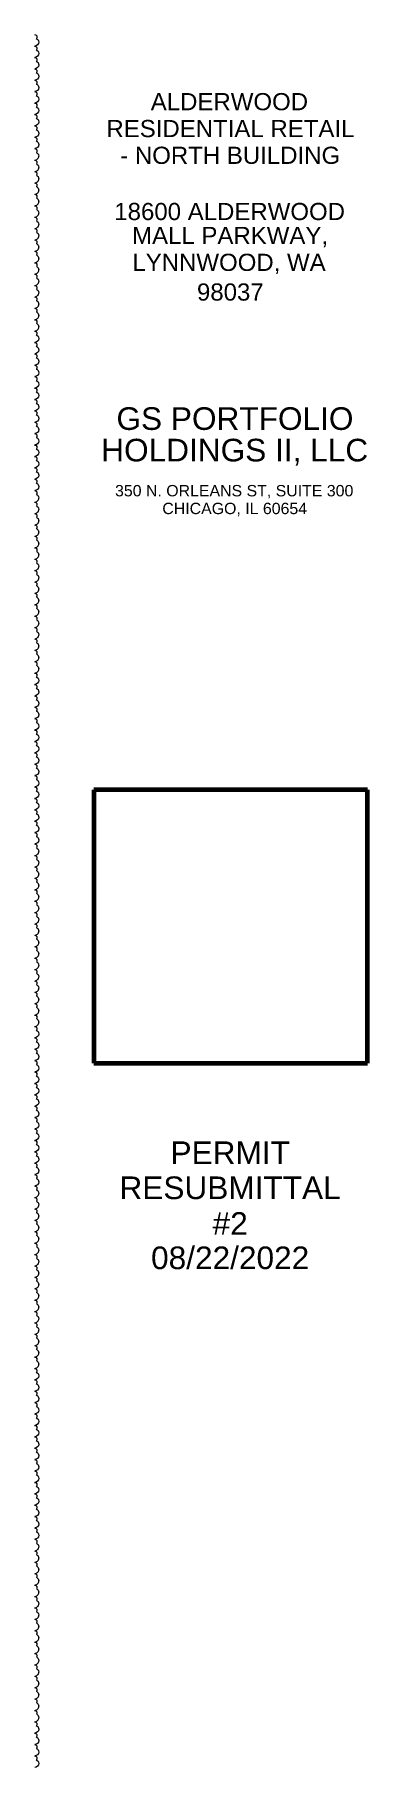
# Model space of a CAD drawing. Header units: inches. Extents: x -293 to 39679, y -468 to 488.
# Drawn here: x 664.4 to 694.3, y 331.9 to 487.5 of the extents above; entities that cross this region are included whole.
import ezdxf

# ---------------------------------------------------------------- set-up
doc = ezdxf.new("R2010")
doc.units = ezdxf.units.IN
doc.header["$MEASUREMENT"] = 0
for name, color, linetype in [('PDF_Geometry', 7, 'Continuous'), ('PDF_Images', 7, 'Continuous'), ('PDF_Text', 7, 'Continuous')]:
    doc.layers.add(name, color=color, linetype=linetype)
doc.styles.add('PDF Arial', font='arial.ttf')
picture_1 = doc.add_image_def('image2.png', size_in_pixel=(899, 899))

msp = doc.modelspace()

# ---------------------------------------------------------------- texts
at = {"layer": 'PDF_Text', "attachment_point": 7, "style": 'PDF Arial'}
for s, insert, char_height in [('ALDERWOOD', (674.82585, 480.65675), 1.541992), ('RESIDENTIAL RETAIL', (670.84351, 478.24211), 1.5419917), ('- NORTH BUILDING', (672.08493, 475.8411), 1.5419917), ('18600 ALDERWOOD', (671.55289, 470.79333), 1.5419917), ('MALL PARKWAY,', (673.14901, 468.37869), 1.5419917), ('LYNNWOOD, WA', (673.1763, 465.96404), 1.5419917), ('98037', (678.97417, 463.56304), 1.541992), ('GS PORTFOLIO', (671.74388, 451.9467), 2.0307919), ('HOLDINGS II, LLC', (670.37968, 448.7681), 2.0307919), ('350 N. ORLEANS ST, SUITE 300', (671.6211, 445.81793), 1.0204291), ('CHICAGO, IL 60654', (675.86378, 444.22181), 1.0204291), ('PERMIT', (676.60045, 386.05559), 2.030792), ('RESUBMITTAL', (672.01672, 382.87699), 2.0307919), ('#2', (680.3793, 379.69839), 2.030792), ('08/22/2022', (674.85427, 376.58805), 2.030792)]:
    msp.add_mtext(s, dxfattribs=dict(at, insert=insert, char_height=char_height))

# ---------------------------------------------------------------- linework, layer by layer
at = {"layer": 'PDF_Geometry', "lineweight": 18}
msp.add_lwpolyline([(664.40463, 487.46645), (664.40463, 487.46645)], dxfattribs=at)
for centre, radius, start, end in [((664.4063, 476.56561), 0.36745, 269.881956, 0.118044), ((664.4063, 475.54257), 0.36745, 269.881956, 0.118044), ((664.4063, 474.51953), 0.36745, 269.881956, 0.118044), ((664.4063, 473.49649), 0.36745, 269.881956, 0.118044), ((664.4077, 472.47205), 0.36606, 269.6628594, 0.3371406), ((664.4077, 471.44901), 0.36606, 269.6628594, 0.3371406), ((664.4077, 470.42597), 0.36606, 269.6628594, 0.3371406), ((664.4077, 469.40293), 0.36606, 269.6628594, 0.3371406), ((664.4077, 468.37989), 0.36606, 269.6628594, 0.3371406), ((664.4077, 467.35685), 0.36606, 269.6628594, 0.3371406), ((664.4077, 466.3338), 0.36606, 269.6628594, 0.3371406), ((664.4077, 465.31076), 0.36606, 269.6628594, 0.3371406), ((664.4077, 464.28772), 0.36606, 269.6628594, 0.3371406), ((664.4077, 463.26468), 0.36606, 269.6628594, 0.3371406), ((664.4077, 462.24164), 0.36606, 269.6628594, 0.3371406), ((664.4077, 461.2186), 0.36606, 269.6628594, 0.3371406), ((664.4077, 445.85755), 0.36606, 269.6628594, 0.3371406), ((664.4077, 444.83451), 0.36606, 269.6628594, 0.3371406), ((664.4077, 443.81146), 0.36606, 269.6628594, 0.3371406), ((664.40583, 442.7881), 0.36793, 269.9559013, 0.386162), ((664.4063, 441.76457), 0.36745, 269.881956, 0.118044), ((664.4063, 440.74153), 0.36745, 269.881956, 0.118044), ((664.4063, 439.71849), 0.36745, 269.881956, 0.118044), ((664.4063, 438.69545), 0.36745, 269.881956, 0.118044), ((664.4077, 437.67101), 0.36606, 269.6628594, 0.3371406), ((664.4077, 436.64797), 0.36606, 269.6628594, 0.3371406), ((664.4077, 435.62493), 0.36606, 269.6628594, 0.3371406), ((664.4077, 434.60189), 0.36606, 269.6628594, 0.3371406), ((664.4077, 433.57885), 0.36606, 269.6628594, 0.3371406), ((664.4077, 432.55581), 0.36606, 269.6628594, 0.3371406), ((664.4077, 431.53277), 0.36606, 269.6628594, 0.3371406), ((664.4077, 430.50972), 0.36606, 269.6628594, 0.3371406), ((664.40724, 414.12566), 0.36652, 269.7360107, 0.2982879), ((664.40742, 413.10243), 0.36634, 269.7066787, 0.2933213), ((664.40724, 412.07935), 0.36652, 269.7360107, 0.2982879), ((664.40742, 411.05613), 0.36634, 269.7066787, 0.2933213), ((664.40724, 410.03305), 0.36652, 269.7360107, 0.2982879), ((664.40742, 409.00982), 0.36634, 269.7066787, 0.2933213), ((664.40724, 407.98675), 0.36652, 269.7360107, 0.2982879), ((664.40742, 406.96352), 0.36634, 269.7066787, 0.2933213), ((664.40724, 405.94045), 0.36652, 269.7360107, 0.2982879), ((664.40742, 404.91722), 0.36634, 269.7066787, 0.2933213), ((664.40724, 403.89414), 0.36652, 269.7360107, 0.2982879), ((664.40742, 402.87091), 0.36634, 269.7066787, 0.2933213), ((664.40724, 401.84784), 0.36652, 269.7360107, 0.2982879), ((664.40724, 400.82458), 0.36652, 269.7360107, 0.2982879), ((664.40738, 399.8014), 0.36638, 269.7141103, 0.3201883), ((664.40724, 398.77828), 0.36652, 269.7360107, 0.2982879), ((664.40742, 383.41726), 0.36634, 269.7066787, 0.2933213), ((664.40724, 382.39418), 0.36652, 269.7360107, 0.2982879), ((664.40742, 381.37095), 0.36634, 269.7066787, 0.2933213), ((664.40724, 380.34788), 0.36652, 269.7360107, 0.2982879), ((664.40742, 379.32465), 0.36634, 269.7066787, 0.2933213), ((664.40724, 378.30158), 0.36652, 269.7360107, 0.2982879), ((664.40742, 377.27835), 0.36634, 269.7066787, 0.2933213), ((664.40738, 376.25514), 0.36638, 269.7141103, 0.3201883), ((664.40724, 375.23201), 0.36652, 269.7360107, 0.2982879), ((664.40738, 374.20883), 0.36638, 269.7141103, 0.3201883), ((664.40724, 373.18571), 0.36652, 269.7360107, 0.2982879), ((664.40742, 372.16248), 0.36634, 269.7066787, 0.2933213), ((664.40724, 371.13941), 0.36652, 269.7360107, 0.2982879), ((664.40742, 370.11618), 0.36634, 269.7066787, 0.2933213), ((664.40724, 369.0931), 0.36652, 269.7360107, 0.2982879), ((664.40742, 368.06988), 0.36634, 269.7066787, 0.2933213), ((664.40742, 351.68578), 0.36634, 269.7066787, 0.2933213), ((664.40738, 350.66257), 0.36638, 269.7141103, 0.3201883), ((664.40724, 349.63945), 0.36652, 269.7360107, 0.2982879), ((664.40738, 348.61627), 0.36638, 269.7141103, 0.3201883), ((664.40724, 347.59314), 0.36652, 269.7360107, 0.2982879), ((664.40742, 346.56992), 0.36634, 269.7066787, 0.2933213), ((664.40724, 345.54684), 0.36652, 269.7360107, 0.2982879), ((664.40742, 344.52361), 0.36634, 269.7066787, 0.2933213), ((664.40724, 343.50054), 0.36652, 269.7360107, 0.2982879), ((664.40742, 342.47731), 0.36634, 269.7066787, 0.2933213), ((664.40724, 341.45424), 0.36652, 269.7360107, 0.2982879), ((664.40742, 340.43101), 0.36634, 269.7066787, 0.2933213), ((664.40724, 339.40793), 0.36652, 269.7360107, 0.2982879), ((664.40742, 338.3847), 0.36634, 269.7066787, 0.2933213), ((664.40724, 337.36163), 0.36652, 269.7360107, 0.2982879), ((664.40742, 336.3384), 0.36634, 269.7066787, 0.2933213)]:
    msp.add_arc(centre, radius, start, end, dxfattribs=at)
for points in [[(664.40425, 487.46646), (664.51444, 487.46646), (664.6092, 487.38492), (664.6092, 487.2615)], [(664.54225, 487.1253), (664.67895, 487.07239), (664.77375, 486.94891), (664.77375, 486.79899)], [(664.6092, 487.2615), (664.6092, 487.22184), (664.58276, 487.16674), (664.55411, 487.12487)], [(664.40425, 486.44389), (664.51444, 486.44389), (664.6092, 486.36235), (664.6092, 486.23893)], [(664.77375, 486.79899), (664.77375, 486.60717), (664.6106, 486.44401), (664.40555, 486.44401)], [(664.77375, 485.77594), (664.77375, 485.58412), (664.6106, 485.42097), (664.40555, 485.42097)], [(664.54225, 486.10226), (664.67895, 486.04934), (664.77375, 485.92587), (664.77375, 485.77594)], [(664.6092, 486.23893), (664.6092, 486.19706), (664.58276, 486.14417), (664.55411, 486.10229)], [(664.40425, 485.42131), (664.51444, 485.42131), (664.6092, 485.33757), (664.6092, 485.21636)], [(664.40425, 484.39654), (664.51444, 484.39654), (664.6092, 484.315), (664.6092, 484.19158)], [(664.77375, 484.7529), (664.77375, 484.56108), (664.6106, 484.39793), (664.40555, 484.39793)], [(664.54225, 485.07922), (664.67895, 485.0263), (664.77375, 484.90283), (664.77375, 484.7529)], [(664.54225, 484.05618), (664.67895, 484.00326), (664.77375, 483.87979), (664.77375, 483.72986)], [(664.6092, 485.21636), (664.6092, 485.17449), (664.58276, 485.11939), (664.55411, 485.07972)], [(664.6092, 484.19158), (664.6092, 484.15191), (664.58276, 484.09682), (664.55411, 484.05715)], [(664.40425, 483.37396), (664.51444, 483.37396), (664.6092, 483.29242), (664.6092, 483.16901)], [(664.40425, 482.35139), (664.51444, 482.35139), (664.6092, 482.26985), (664.6092, 482.14644)], [(664.77375, 483.72986), (664.77375, 483.53804), (664.6106, 483.37488), (664.40555, 483.37488)], [(664.77375, 482.70682), (664.77375, 482.515), (664.6106, 482.35184), (664.40555, 482.35184)], [(664.54225, 483.03314), (664.67895, 482.98022), (664.77375, 482.85675), (664.77375, 482.70682)], [(664.6092, 483.16901), (664.6092, 483.12934), (664.58276, 483.07424), (664.55411, 483.03237)], [(664.40425, 481.32882), (664.51444, 481.32882), (664.6092, 481.24507), (664.6092, 481.12386)], [(664.77375, 481.68378), (664.77375, 481.49196), (664.6106, 481.3288), (664.40555, 481.3288)], [(664.54225, 482.0101), (664.67895, 481.95497), (664.77375, 481.83371), (664.77375, 481.68378)], [(664.54225, 480.98705), (664.67895, 480.93193), (664.77375, 480.81067), (664.77375, 480.66074)], [(664.6092, 482.14644), (664.6092, 482.10456), (664.58276, 482.05167), (664.55411, 482.0098)], [(664.6092, 481.12386), (664.6092, 481.08199), (664.58276, 481.0269), (664.55411, 480.98723)], [(664.40425, 480.30404), (664.51444, 480.30404), (664.6092, 480.2225), (664.6092, 480.09909)], [(664.40425, 479.28147), (664.51444, 479.28147), (664.6092, 479.19993), (664.6092, 479.07651)], [(664.77375, 480.66074), (664.77375, 480.46892), (664.6106, 480.30576), (664.40555, 480.30576)], [(664.77375, 479.6377), (664.77375, 479.44588), (664.6106, 479.28272), (664.40555, 479.28272)], [(664.54225, 479.96401), (664.67895, 479.90889), (664.77375, 479.78763), (664.77375, 479.6377)], [(664.6092, 480.09909), (664.6092, 480.05942), (664.58276, 480.00432), (664.55411, 479.96465)], [(664.40425, 478.2589), (664.51444, 478.2589), (664.6092, 478.17736), (664.6092, 478.05394)], [(664.77375, 478.61466), (664.77375, 478.42284), (664.6106, 478.25968), (664.40555, 478.25968)], [(664.54225, 478.94097), (664.67895, 478.88585), (664.77375, 478.76459), (664.77375, 478.61466)], [(664.54225, 477.91793), (664.67895, 477.86281), (664.77375, 477.74154), (664.77375, 477.59162)], [(664.6092, 479.07651), (664.6092, 479.03685), (664.58276, 478.98175), (664.55411, 478.93988)], [(664.6092, 478.05394), (664.6092, 478.01207), (664.58276, 477.95918), (664.55411, 477.9173)], [(664.40425, 477.23412), (664.51444, 477.23412), (664.6092, 477.15258), (664.6092, 477.03137)], [(664.40425, 476.19832), (664.51444, 476.19832), (664.6092, 476.11678), (664.6092, 475.99337)], [(664.77375, 477.59162), (664.77375, 477.3998), (664.6106, 477.23664), (664.40555, 477.23664)], [(664.6092, 477.03137), (664.6092, 476.97627), (664.58276, 476.92118), (664.55411, 476.88151)], [(664.55548, 476.89489), (664.67895, 476.83977), (664.77375, 476.70307), (664.77375, 476.56637)], [(664.40425, 475.17575), (664.51444, 475.17575), (664.6092, 475.09421), (664.6092, 474.9708)], [(664.6092, 475.99337), (664.6092, 475.9537), (664.58276, 475.89861), (664.55411, 475.85673)], [(664.6092, 474.9708), (664.6092, 474.92892), (664.58276, 474.87603), (664.55411, 474.83416)], [(664.55548, 475.87185), (664.67895, 475.81673), (664.77375, 475.68003), (664.77375, 475.54333)], [(664.55548, 474.84881), (664.67895, 474.79369), (664.77375, 474.65699), (664.77375, 474.52029)], [(664.40425, 474.15318), (664.51444, 474.15318), (664.6092, 474.06943), (664.6092, 473.94822)], [(664.40425, 473.1284), (664.51444, 473.1284), (664.6092, 473.04686), (664.6092, 472.92345)], [(664.6092, 473.94822), (664.6092, 473.90635), (664.58276, 473.85126), (664.55411, 473.81159)], [(664.55548, 473.82577), (664.67895, 473.77065), (664.77375, 473.63395), (664.77375, 473.49725)], [(664.40425, 472.10583), (664.51444, 472.10583), (664.6092, 472.02429), (664.6092, 471.90087)], [(664.6092, 472.92345), (664.6092, 472.88378), (664.58276, 472.82868), (664.55411, 472.78681)], [(664.6092, 471.90087), (664.6092, 471.86121), (664.58276, 471.80611), (664.55411, 471.76424)], [(664.55548, 472.80272), (664.67895, 472.7476), (664.77375, 472.6109), (664.77375, 472.4742)], [(664.55548, 471.77968), (664.67895, 471.72456), (664.77375, 471.58786), (664.77375, 471.45116)], [(664.40425, 471.08326), (664.51444, 471.08326), (664.6092, 471.00172), (664.6092, 470.8783)], [(664.40425, 470.05848), (664.51444, 470.05848), (664.6092, 469.97694), (664.6092, 469.85573)], [(664.6092, 470.8783), (664.6092, 470.83643), (664.58276, 470.78354), (664.55411, 470.74166)], [(664.55548, 470.75664), (664.67895, 470.70152), (664.77375, 470.56482), (664.77375, 470.42812)], [(664.40425, 469.03591), (664.51444, 469.03591), (664.6092, 468.95437), (664.6092, 468.83095)], [(664.6092, 469.85573), (664.6092, 469.81386), (664.58276, 469.75876), (664.55411, 469.71909)], [(664.6092, 468.83095), (664.6092, 468.79128), (664.58276, 468.73619), (664.55411, 468.69432)], [(664.55548, 469.7336), (664.67895, 469.67848), (664.77375, 469.54178), (664.77375, 469.40508)], [(664.55548, 468.71056), (664.67895, 468.65544), (664.77375, 468.51874), (664.77375, 468.38204)], [(664.40425, 468.01333), (664.51444, 468.01333), (664.6092, 467.93179), (664.6092, 467.80838)], [(664.40425, 466.99076), (664.51444, 466.99076), (664.6092, 466.90922), (664.6092, 466.78581)], [(664.6092, 467.80838), (664.6092, 467.76871), (664.58276, 467.71362), (664.55411, 467.67174)], [(664.6092, 466.78581), (664.6092, 466.74393), (664.58276, 466.68884), (664.55411, 466.64917)], [(664.55548, 467.68531), (664.67895, 467.6324), (664.77375, 467.4957), (664.77375, 467.359)], [(664.40425, 465.96599), (664.51444, 465.96599), (664.6092, 465.88444), (664.6092, 465.76323)], [(664.6092, 465.76323), (664.6092, 465.72136), (664.58276, 465.66627), (664.55411, 465.6266)], [(664.55548, 466.66227), (664.67895, 466.60936), (664.77375, 466.47266), (664.77375, 466.33596)], [(664.55548, 465.63923), (664.67895, 465.58632), (664.77375, 465.44962), (664.77375, 465.31292)], [(664.40425, 464.94341), (664.51444, 464.94341), (664.6092, 464.86187), (664.6092, 464.73846)], [(664.40425, 463.92084), (664.51444, 463.92084), (664.6092, 463.8393), (664.6092, 463.71588)], [(664.6092, 464.73846), (664.6092, 464.69879), (664.58276, 464.64369), (664.55411, 464.60182)], [(664.6092, 463.71588), (664.6092, 463.67401), (664.58276, 463.62112), (664.55411, 463.57925)], [(664.55548, 464.61619), (664.67895, 464.56327), (664.77375, 464.42658), (664.77375, 464.28988)], [(664.40425, 462.89827), (664.51444, 462.89827), (664.6092, 462.81452), (664.6092, 462.69331)], [(664.6092, 462.69331), (664.6092, 462.65144), (664.58276, 462.59634), (664.55411, 462.55668)], [(664.55548, 463.59315), (664.67895, 463.54023), (664.77375, 463.40353), (664.77375, 463.26683)], [(664.55548, 462.57011), (664.67895, 462.51499), (664.77375, 462.38049), (664.77375, 462.24379)], [(664.40425, 461.87349), (664.51444, 461.87349), (664.6092, 461.79195), (664.6092, 461.66854)], [(664.40425, 460.85092), (664.51444, 460.85092), (664.6092, 460.76938), (664.6092, 460.64596)], [(664.6092, 461.66854), (664.6092, 461.62887), (664.58276, 461.57377), (664.55411, 461.5341)], [(664.6092, 460.64596), (664.6092, 460.60629), (664.58276, 460.5512), (664.55411, 460.50933)], [(664.55548, 461.54707), (664.67895, 461.49195), (664.77375, 461.35745), (664.77375, 461.22075)], [(664.40425, 459.82835), (664.51444, 459.82835), (664.6092, 459.7468), (664.6092, 459.62339)], [(664.77375, 460.18228), (664.77375, 459.99266), (664.6106, 459.8295), (664.40555, 459.8295)], [(664.77375, 459.15924), (664.77375, 458.96962), (664.6106, 458.80646), (664.40555, 458.80646)], [(664.54225, 460.5108), (664.67895, 460.45568), (664.77375, 460.33441), (664.77375, 460.18228)], [(664.54225, 459.48776), (664.67895, 459.43263), (664.77375, 459.30916), (664.77375, 459.15924)], [(664.6092, 459.62339), (664.6092, 459.58152), (664.58276, 459.52863), (664.55411, 459.48675)], [(664.40425, 458.80577), (664.51444, 458.80577), (664.6092, 458.72203), (664.6092, 458.60082)], [(664.40425, 457.781), (664.51444, 457.781), (664.6092, 457.69945), (664.6092, 457.57604)], [(664.77375, 458.13619), (664.77375, 457.94658), (664.6106, 457.78122), (664.40555, 457.78122)], [(664.54225, 458.46471), (664.67895, 458.40959), (664.77375, 458.28612), (664.77375, 458.13619)], [(664.54225, 457.44167), (664.67895, 457.38655), (664.77375, 457.26308), (664.77375, 457.11315)], [(664.6092, 458.60082), (664.6092, 458.55894), (664.58276, 458.50385), (664.55411, 458.46418)], [(664.6092, 457.57604), (664.6092, 457.53637), (664.58276, 457.48128), (664.55411, 457.44161)], [(664.40425, 456.75842), (664.51444, 456.75842), (664.6092, 456.67688), (664.6092, 456.55347)], [(664.77375, 457.11315), (664.77375, 456.92354), (664.6106, 456.75818), (664.40555, 456.75818)], [(664.77375, 456.09011), (664.77375, 455.9005), (664.6106, 455.73513), (664.40555, 455.73513)], [(664.54225, 456.41863), (664.67895, 456.36351), (664.77375, 456.24004), (664.77375, 456.09011)], [(664.6092, 456.55347), (664.6092, 456.5138), (664.58276, 456.4587), (664.55411, 456.41683)], [(664.40425, 455.73585), (664.51444, 455.73585), (664.6092, 455.65431), (664.6092, 455.5309)], [(664.40425, 454.71107), (664.51444, 454.71107), (664.6092, 454.62953), (664.6092, 454.50832)], [(664.77375, 455.06707), (664.77375, 454.87746), (664.6106, 454.71209), (664.40555, 454.71209)], [(664.54225, 455.39559), (664.67895, 455.34047), (664.77375, 455.217), (664.77375, 455.06707)], [(664.54225, 454.37255), (664.67895, 454.31743), (664.77375, 454.19396), (664.77375, 454.04403)], [(664.6092, 455.5309), (664.6092, 455.48902), (664.58276, 455.43613), (664.55411, 455.39426)], [(664.6092, 454.50832), (664.6092, 454.46645), (664.58276, 454.41135), (664.55411, 454.37169)], [(664.40425, 453.6885), (664.51444, 453.6885), (664.6092, 453.60696), (664.6092, 453.48355)], [(664.77375, 454.04403), (664.77375, 453.85441), (664.6106, 453.68905), (664.40555, 453.68905)], [(664.77375, 453.02099), (664.77375, 452.82917), (664.6106, 452.66601), (664.40555, 452.66601)], [(664.54225, 453.34951), (664.67895, 453.29439), (664.77375, 453.17092), (664.77375, 453.02099)], [(664.6092, 453.48355), (664.6092, 453.44388), (664.58276, 453.38878), (664.55411, 453.34691)], [(664.40425, 452.66593), (664.51444, 452.66593), (664.6092, 452.58439), (664.6092, 452.46097)], [(664.40425, 451.64336), (664.51444, 451.64336), (664.6092, 451.56181), (664.6092, 451.4384)], [(664.77375, 451.99795), (664.77375, 451.80613), (664.6106, 451.64297), (664.40555, 451.64297)], [(664.54225, 452.32647), (664.67895, 452.27135), (664.77375, 452.14788), (664.77375, 451.99795)], [(664.54225, 451.30122), (664.67895, 451.24831), (664.77375, 451.12483), (664.77375, 450.97491)], [(664.6092, 452.46097), (664.6092, 452.4213), (664.58276, 452.36621), (664.55411, 452.32434)], [(664.6092, 451.4384), (664.6092, 451.39653), (664.58276, 451.34364), (664.55411, 451.30176)], [(664.40425, 450.61858), (664.51444, 450.61858), (664.6092, 450.53704), (664.6092, 450.41583)], [(664.77375, 450.97491), (664.77375, 450.78309), (664.6106, 450.61993), (664.40555, 450.61993)], [(664.77375, 449.95187), (664.77375, 449.76005), (664.6106, 449.59689), (664.40555, 449.59689)], [(664.54225, 450.27818), (664.67895, 450.22526), (664.77375, 450.10179), (664.77375, 449.95187)], [(664.6092, 450.41583), (664.6092, 450.37395), (664.58276, 450.31886), (664.55411, 450.27919)], [(664.40425, 449.59601), (664.51444, 449.59601), (664.6092, 449.51446), (664.6092, 449.39105)], [(664.40425, 448.57343), (664.51444, 448.57343), (664.6092, 448.49189), (664.6092, 448.36848)], [(664.77375, 448.92882), (664.77375, 448.737), (664.6106, 448.57385), (664.40555, 448.57385)], [(664.54225, 449.25514), (664.67895, 449.20222), (664.77375, 449.07875), (664.77375, 448.92882)], [(664.54225, 448.2321), (664.67895, 448.17918), (664.77375, 448.05571), (664.77375, 447.90578)], [(664.6092, 449.39105), (664.6092, 449.35138), (664.58276, 449.29629), (664.55411, 449.25441)], [(664.6092, 448.36848), (664.6092, 448.32661), (664.58276, 448.27371), (664.55411, 448.23184)], [(664.40425, 447.55086), (664.51444, 447.55086), (664.6092, 447.46932), (664.6092, 447.34591)], [(664.77375, 447.90578), (664.77375, 447.71396), (664.6106, 447.55081), (664.40555, 447.55081)], [(664.77375, 446.88274), (664.77375, 446.69092), (664.6106, 446.52776), (664.40555, 446.52776)], [(664.54225, 447.20906), (664.67895, 447.15614), (664.77375, 447.03267), (664.77375, 446.88274)], [(664.6092, 447.34591), (664.6092, 447.30403), (664.58276, 447.24894), (664.55411, 447.20927)], [(664.40425, 446.52608), (664.51444, 446.52608), (664.6092, 446.44454), (664.6092, 446.32333)], [(664.40425, 445.49029), (664.51444, 445.49029), (664.6092, 445.40875), (664.6092, 445.28533)], [(664.54225, 446.18602), (664.67895, 446.13089), (664.77375, 446.00963), (664.77375, 445.8597)], [(664.6092, 446.32333), (664.6092, 446.28146), (664.58276, 446.22636), (664.55411, 446.1867)], [(664.6092, 445.28533), (664.6092, 445.24566), (664.58276, 445.19057), (664.55411, 445.1487)], [(664.55548, 445.16297), (664.67895, 445.10785), (664.77375, 444.97336), (664.77375, 444.83666)], [(664.40425, 444.46772), (664.51444, 444.46772), (664.6092, 444.38617), (664.6092, 444.26276)], [(664.40425, 443.44294), (664.51444, 443.44294), (664.6092, 443.3614), (664.6092, 443.24019)], [(664.6092, 444.26276), (664.6092, 444.22089), (664.58276, 444.16579), (664.55411, 444.12612)], [(664.55548, 444.13993), (664.67895, 444.08481), (664.77375, 443.94811), (664.77375, 443.81362)], [(664.40425, 442.42037), (664.51444, 442.42037), (664.6092, 442.33882), (664.6092, 442.21541)], [(664.6092, 443.24019), (664.6092, 443.19832), (664.58276, 443.14322), (664.55411, 443.10355)], [(664.6092, 442.21541), (664.6092, 442.17574), (664.58276, 442.12065), (664.55411, 442.07877)], [(664.55548, 443.11689), (664.67895, 443.06177), (664.77375, 442.92507), (664.77375, 442.79058)], [(664.55548, 442.09385), (664.67895, 442.03873), (664.77375, 441.90203), (664.77375, 441.76533)], [(664.40425, 441.39779), (664.51444, 441.39779), (664.6092, 441.31625), (664.6092, 441.19284)], [(664.40425, 440.37522), (664.51444, 440.37522), (664.6092, 440.29148), (664.6092, 440.17027)], [(664.6092, 441.19284), (664.6092, 441.15097), (664.58276, 441.09807), (664.55411, 441.0562)], [(664.55548, 441.07081), (664.67895, 441.01569), (664.77375, 440.87899), (664.77375, 440.74229)], [(664.40425, 439.35044), (664.51444, 439.35044), (664.6092, 439.2689), (664.6092, 439.14549)], [(664.6092, 440.17027), (664.6092, 440.12839), (664.58276, 440.0733), (664.55411, 440.03363)], [(664.6092, 439.14549), (664.6092, 439.10582), (664.58276, 439.05072), (664.55411, 439.01106)], [(664.55548, 440.04777), (664.67895, 439.99265), (664.77375, 439.85595), (664.77375, 439.71925)], [(664.55548, 439.02473), (664.67895, 438.96961), (664.77375, 438.83291), (664.77375, 438.69621)], [(664.40425, 438.32787), (664.51444, 438.32787), (664.6092, 438.24633), (664.6092, 438.12292)], [(664.40425, 437.3053), (664.51444, 437.3053), (664.6092, 437.22376), (664.6092, 437.10034)], [(664.6092, 438.12292), (664.6092, 438.08325), (664.58276, 438.02815), (664.55411, 437.98628)], [(664.55548, 438.00169), (664.67895, 437.94657), (664.77375, 437.80987), (664.77375, 437.67317)], [(664.40425, 436.28273), (664.51444, 436.28273), (664.6092, 436.19898), (664.6092, 436.07777)], [(664.6092, 437.10034), (664.6092, 437.05847), (664.58276, 437.00558), (664.55411, 436.96371)], [(664.6092, 436.07777), (664.6092, 436.0359), (664.58276, 435.9808), (664.55411, 435.94113)], [(664.55548, 436.97864), (664.67895, 436.92352), (664.77375, 436.78682), (664.77375, 436.65013)], [(664.55548, 435.9556), (664.67895, 435.90048), (664.77375, 435.76378), (664.77375, 435.62708)], [(664.40425, 435.25795), (664.51444, 435.25795), (664.6092, 435.17641), (664.6092, 435.05299)], [(664.40425, 434.23538), (664.51444, 434.23538), (664.6092, 434.15384), (664.6092, 434.03042)], [(664.6092, 435.05299), (664.6092, 435.01333), (664.58276, 434.95823), (664.55411, 434.91856)], [(664.55548, 434.93256), (664.67895, 434.87744), (664.77375, 434.74074), (664.77375, 434.60404)], [(664.40425, 433.2128), (664.51444, 433.2128), (664.6092, 433.13126), (664.6092, 433.00785)], [(664.6092, 434.03042), (664.6092, 433.99075), (664.58276, 433.93566), (664.55411, 433.89378)], [(664.6092, 433.00785), (664.6092, 432.96598), (664.58276, 432.91308), (664.55411, 432.87121)], [(664.55548, 433.90952), (664.67895, 433.8544), (664.77375, 433.7177), (664.77375, 433.581)], [(664.55548, 432.88648), (664.67895, 432.83136), (664.77375, 432.69466), (664.77375, 432.55796)], [(664.40425, 432.18803), (664.51444, 432.18803), (664.6092, 432.10649), (664.6092, 431.98528)], [(664.40425, 431.16545), (664.51444, 431.16545), (664.6092, 431.08391), (664.6092, 430.9605)], [(664.6092, 431.98528), (664.6092, 431.9434), (664.58276, 431.88831), (664.55411, 431.84864)], [(664.55548, 431.86123), (664.67895, 431.80832), (664.77375, 431.67162), (664.77375, 431.53492)], [(664.40425, 430.14288), (664.51444, 430.14288), (664.6092, 430.06134), (664.6092, 429.93793)], [(664.77375, 429.47561), (664.77375, 429.28379), (664.6106, 429.12063), (664.40555, 429.12063)], [(664.54225, 429.80192), (664.67895, 429.7468), (664.77375, 429.62554), (664.77375, 429.47561)], [(664.6092, 430.9605), (664.6092, 430.92083), (664.58276, 430.86573), (664.55411, 430.82386)], [(664.6092, 429.93793), (664.6092, 429.89826), (664.58276, 429.84316), (664.55411, 429.80129)], [(664.55548, 430.83819), (664.67895, 430.78528), (664.77375, 430.64858), (664.77375, 430.51188)], [(664.40425, 429.12031), (664.51444, 429.12031), (664.6092, 429.03877), (664.6092, 428.91535)], [(664.40425, 428.09553), (664.51444, 428.09553), (664.6092, 428.01399), (664.6092, 427.89278)], [(664.77375, 428.45257), (664.77375, 428.26075), (664.6106, 428.09759), (664.40555, 428.09759)], [(664.54225, 428.77888), (664.67895, 428.72376), (664.77375, 428.6025), (664.77375, 428.45257)], [(664.6092, 428.91535), (664.6092, 428.87348), (664.58276, 428.82059), (664.55411, 428.77872)], [(664.6092, 427.89278), (664.6092, 427.85091), (664.58276, 427.79581), (664.55411, 427.75614)], [(664.40425, 427.07296), (664.51444, 427.07296), (664.6092, 426.99142), (664.6092, 426.868)], [(664.77375, 427.42953), (664.77375, 427.23771), (664.6106, 427.07455), (664.40555, 427.07455)], [(664.77375, 426.40648), (664.77375, 426.21466), (664.6106, 426.05151), (664.40555, 426.05151)], [(664.54225, 427.75584), (664.67895, 427.70072), (664.77375, 427.57945), (664.77375, 427.42953)], [(664.54225, 426.7328), (664.67895, 426.67768), (664.77375, 426.55641), (664.77375, 426.40648)], [(664.6092, 426.868), (664.6092, 426.82834), (664.58276, 426.77324), (664.55411, 426.73137)], [(664.40425, 426.05039), (664.51444, 426.05039), (664.6092, 425.96885), (664.6092, 425.84543)], [(664.40425, 425.02781), (664.51444, 425.02781), (664.6092, 424.94627), (664.6092, 424.82286)], [(664.77375, 425.38124), (664.77375, 425.19162), (664.6106, 425.02847), (664.40555, 425.02847)], [(664.54225, 425.70976), (664.67895, 425.65464), (664.77375, 425.53337), (664.77375, 425.38124)], [(664.6092, 425.84543), (664.6092, 425.80356), (664.58276, 425.75067), (664.55411, 425.70879)], [(664.6092, 424.82286), (664.6092, 424.78099), (664.58276, 424.72589), (664.55411, 424.68622)], [(664.40425, 424.00304), (664.51444, 424.00304), (664.6092, 423.9215), (664.6092, 423.80029)], [(664.77375, 424.3582), (664.77375, 424.16858), (664.6106, 424.00542), (664.40555, 424.00542)], [(664.77375, 423.33516), (664.77375, 423.14554), (664.6106, 422.98018), (664.40555, 422.98018)], [(664.54225, 424.68672), (664.67895, 424.6316), (664.77375, 424.50813), (664.77375, 424.3582)], [(664.54225, 423.66368), (664.67895, 423.60856), (664.77375, 423.48508), (664.77375, 423.33516)], [(664.6092, 423.80029), (664.6092, 423.75841), (664.58276, 423.70332), (664.55411, 423.66365)], [(664.40425, 422.98046), (664.51444, 422.98046), (664.6092, 422.89892), (664.6092, 422.77551)], [(664.40425, 421.95789), (664.51444, 421.95789), (664.6092, 421.87635), (664.6092, 421.75294)], [(664.77375, 422.31212), (664.77375, 422.1225), (664.6106, 421.95714), (664.40555, 421.95714)], [(664.54225, 422.64063), (664.67895, 422.58551), (664.77375, 422.46204), (664.77375, 422.31212)], [(664.6092, 422.77551), (664.6092, 422.73584), (664.58276, 422.68075), (664.55411, 422.63887)], [(664.6092, 421.75294), (664.6092, 421.71106), (664.58276, 421.65817), (664.55411, 421.6163)], [(664.40425, 420.93532), (664.51444, 420.93532), (664.6092, 420.85157), (664.6092, 420.73036)], [(664.77375, 421.28907), (664.77375, 421.09946), (664.6106, 420.9341), (664.40555, 420.9341)], [(664.77375, 420.26603), (664.77375, 420.07642), (664.6106, 419.91106), (664.40555, 419.91106)], [(664.54225, 421.61759), (664.67895, 421.56247), (664.77375, 421.439), (664.77375, 421.28907)], [(664.54225, 420.59455), (664.67895, 420.53943), (664.77375, 420.41596), (664.77375, 420.26603)], [(664.6092, 420.73036), (664.6092, 420.68849), (664.58276, 420.6334), (664.55411, 420.59373)], [(664.40425, 419.91054), (664.51444, 419.91054), (664.6092, 419.829), (664.6092, 419.70559)], [(664.40425, 418.88797), (664.51444, 418.88797), (664.6092, 418.80643), (664.6092, 418.68301)], [(664.77375, 419.24299), (664.77375, 419.05338), (664.6106, 418.88801), (664.40555, 418.88801)], [(664.54225, 419.57151), (664.67895, 419.51639), (664.77375, 419.39292), (664.77375, 419.24299)], [(664.54225, 418.54847), (664.67895, 418.49335), (664.77375, 418.36988), (664.77375, 418.21995)], [(664.6092, 419.70559), (664.6092, 419.66592), (664.58276, 419.61082), (664.55411, 419.57115)], [(664.6092, 418.68301), (664.6092, 418.64335), (664.58276, 418.58825), (664.55411, 418.54638)], [(664.40425, 417.8654), (664.51444, 417.8654), (664.6092, 417.78386), (664.6092, 417.66022)], [(664.77375, 418.21995), (664.77375, 418.02813), (664.6106, 417.86497), (664.40555, 417.86497)], [(664.77375, 417.19691), (664.77375, 417.00597), (664.6106, 416.84237), (664.40555, 416.84237)], [(664.54225, 417.52433), (664.67895, 417.46987), (664.77375, 417.34706), (664.77375, 417.19691)], [(664.6092, 417.66022), (664.6092, 417.61945), (664.58276, 417.5648), (664.55411, 417.52381)], [(664.40425, 416.84172), (664.51444, 416.84172), (664.6092, 416.75996), (664.6092, 416.63721)], [(664.40425, 415.81871), (664.51444, 415.81871), (664.6092, 415.73673), (664.6092, 415.61397)], [(664.77375, 416.17387), (664.77375, 415.98293), (664.6106, 415.81911), (664.40555, 415.81911)], [(664.54225, 416.50129), (664.67895, 416.44661), (664.77375, 416.32402), (664.77375, 416.17387)], [(664.54225, 415.47802), (664.67895, 415.42356), (664.77375, 415.30076), (664.77375, 415.15061)], [(664.6092, 416.63721), (664.6092, 416.59622), (664.58276, 416.54156), (664.55411, 416.50079)], [(664.6092, 415.61397), (664.6092, 415.57298), (664.58276, 415.51855), (664.55411, 415.47756)], [(664.40425, 414.79548), (664.51444, 414.79548), (664.6092, 414.71371), (664.6092, 414.59096)], [(664.77375, 415.15061), (664.77375, 414.95967), (664.6106, 414.79607), (664.40555, 414.79607)], [(664.6092, 414.59096), (664.6092, 414.53631), (664.58276, 414.48165), (664.55411, 414.44088)], [(664.55548, 414.45498), (664.67895, 414.4003), (664.77375, 414.26404), (664.77375, 414.12757)], [(664.40425, 413.7588), (664.51444, 413.7588), (664.6092, 413.67682), (664.6092, 413.55406)], [(664.40425, 412.73556), (664.51444, 412.73556), (664.6092, 412.65358), (664.6092, 412.53083)], [(664.6092, 413.55406), (664.6092, 413.51307), (664.58276, 413.45864), (664.55411, 413.41765)], [(664.6092, 412.53083), (664.6092, 412.49006), (664.58276, 412.4354), (664.55411, 412.39441)], [(664.55548, 413.43172), (664.67895, 413.37726), (664.77375, 413.24078), (664.77375, 413.1043)], [(664.55548, 412.40868), (664.67895, 412.354), (664.77375, 412.21774), (664.77375, 412.08126)], [(664.40425, 411.71233), (664.51444, 411.71233), (664.6092, 411.63057), (664.6092, 411.50782)], [(664.6092, 411.50782), (664.6092, 411.46682), (664.58276, 411.41217), (664.55411, 411.3714)], [(664.55548, 411.38542), (664.67895, 411.33096), (664.77375, 411.19448), (664.77375, 411.058)], [(664.40425, 410.68932), (664.51444, 410.68932), (664.6092, 410.60733), (664.6092, 410.48458)], [(664.40425, 409.66608), (664.51444, 409.66608), (664.6092, 409.58432), (664.6092, 409.46135)], [(664.6092, 410.48458), (664.6092, 410.44359), (664.58276, 410.38916), (664.55411, 410.34817)], [(664.6092, 409.46135), (664.6092, 409.42058), (664.58276, 409.36592), (664.55411, 409.32493)], [(664.55548, 410.36238), (664.67895, 410.3077), (664.77375, 410.17144), (664.77375, 410.03496)], [(664.55548, 409.33912), (664.67895, 409.28466), (664.77375, 409.14818), (664.77375, 409.0117)], [(664.40425, 408.64285), (664.51444, 408.64285), (664.6092, 408.56109), (664.6092, 408.43833)], [(664.6092, 408.43833), (664.6092, 408.39734), (664.58276, 408.34269), (664.55411, 408.30192)], [(664.55548, 408.31607), (664.67895, 408.26139), (664.77375, 408.12514), (664.77375, 407.98866)], [(664.40425, 407.61984), (664.51444, 407.61984), (664.6092, 407.53785), (664.6092, 407.4151)], [(664.40425, 406.5966), (664.51444, 406.5966), (664.6092, 406.51484), (664.6092, 406.39209)], [(664.6092, 407.4151), (664.6092, 407.37411), (664.58276, 407.31967), (664.55411, 407.27868)], [(664.6092, 406.39209), (664.6092, 406.3511), (664.58276, 406.29644), (664.55411, 406.25545)], [(664.55548, 407.29281), (664.67895, 407.23835), (664.77375, 407.10187), (664.77375, 406.9654)], [(664.55548, 406.26977), (664.67895, 406.21509), (664.77375, 406.07861), (664.77375, 405.94235)], [(664.40425, 405.57337), (664.51444, 405.57337), (664.6092, 405.49161), (664.6092, 405.36885)], [(664.40425, 404.55035), (664.51444, 404.55035), (664.6092, 404.46837), (664.6092, 404.34562)], [(664.6092, 405.36885), (664.6092, 405.32786), (664.58276, 405.27343), (664.55411, 405.23244)], [(664.55548, 405.24651), (664.67895, 405.19205), (664.77375, 405.05557), (664.77375, 404.91909)], [(664.40425, 403.52712), (664.51444, 403.52712), (664.6092, 403.44536), (664.6092, 403.32261)], [(664.6092, 404.34562), (664.6092, 404.30485), (664.58276, 404.25019), (664.55411, 404.2092)], [(664.6092, 403.32261), (664.6092, 403.28161), (664.58276, 403.22696), (664.55411, 403.18619)], [(664.55548, 404.22347), (664.67895, 404.16879), (664.77375, 404.03231), (664.77375, 403.89605)], [(664.55548, 403.20021), (664.67895, 403.14575), (664.77375, 403.00927), (664.77375, 402.87279)], [(664.40425, 402.50389), (664.51444, 402.50389), (664.6092, 402.42212), (664.6092, 402.29937)], [(664.40425, 401.48087), (664.51444, 401.48087), (664.6092, 401.39889), (664.6092, 401.27614)], [(664.6092, 402.29937), (664.6092, 402.25838), (664.58276, 402.20395), (664.55411, 402.16296)], [(664.55548, 402.17717), (664.67895, 402.12249), (664.77375, 401.98601), (664.77375, 401.84975)], [(664.40425, 400.45764), (664.51444, 400.45764), (664.6092, 400.37588), (664.6092, 400.25312)], [(664.6092, 401.27614), (664.6092, 401.23537), (664.58276, 401.18071), (664.55411, 401.13972)], [(664.6092, 400.25312), (664.6092, 400.21213), (664.58276, 400.15748), (664.55411, 400.11671)], [(664.55548, 401.1539), (664.67895, 401.09944), (664.77375, 400.96297), (664.77375, 400.82649)], [(664.55548, 400.13086), (664.67895, 400.07618), (664.77375, 399.9397), (664.77375, 399.80345)], [(664.40425, 399.43463), (664.51444, 399.43463), (664.6092, 399.35264), (664.6092, 399.22989)], [(664.40425, 398.41139), (664.51444, 398.41139), (664.6092, 398.32963), (664.6092, 398.20666)], [(664.6092, 399.22989), (664.6092, 399.1889), (664.58276, 399.13446), (664.55411, 399.09347)], [(664.55548, 399.1076), (664.67895, 399.05314), (664.77375, 398.91666), (664.77375, 398.78018)], [(664.40425, 397.38816), (664.51444, 397.38816), (664.6092, 397.3064), (664.6092, 397.18364)], [(664.77375, 397.74347), (664.77375, 397.55231), (664.6106, 397.38872), (664.40555, 397.38872)], [(664.54225, 398.07089), (664.67895, 398.01621), (664.77375, 397.8934), (664.77375, 397.74347)], [(664.54225, 397.04763), (664.67895, 396.99317), (664.77375, 396.87036), (664.77375, 396.72021)], [(664.6092, 398.20666), (664.6092, 398.16589), (664.58276, 398.11123), (664.55411, 398.07024)], [(664.6092, 397.18364), (664.6092, 397.14265), (664.58276, 397.088), (664.55411, 397.04723)], [(664.40425, 396.36514), (664.51444, 396.36514), (664.6092, 396.28316), (664.6092, 396.16041)], [(664.40425, 395.34191), (664.51444, 395.34191), (664.6092, 395.26015), (664.6092, 395.13718)], [(664.77375, 396.72021), (664.77375, 396.52927), (664.6106, 396.36545), (664.40555, 396.36545)], [(664.77375, 395.69717), (664.77375, 395.50601), (664.6106, 395.34241), (664.40555, 395.34241)], [(664.54225, 396.02459), (664.67895, 395.96991), (664.77375, 395.8471), (664.77375, 395.69717)], [(664.6092, 396.16041), (664.6092, 396.11942), (664.58276, 396.06498), (664.55411, 396.02399)], [(664.40425, 394.31868), (664.51444, 394.31868), (664.6092, 394.23691), (664.6092, 394.11416)], [(664.77375, 394.67391), (664.77375, 394.48297), (664.6106, 394.31915), (664.40555, 394.31915)], [(664.77375, 393.65087), (664.77375, 393.45971), (664.6106, 393.29611), (664.40555, 393.29611)], [(664.54225, 395.00133), (664.67895, 394.94687), (664.77375, 394.82406), (664.77375, 394.67391)], [(664.54225, 393.97828), (664.67895, 393.9236), (664.77375, 393.8008), (664.77375, 393.65087)], [(664.6092, 395.13718), (664.6092, 395.0964), (664.58276, 395.04175), (664.55411, 395.00076)], [(664.6092, 394.11416), (664.6092, 394.07317), (664.58276, 394.01874), (664.55411, 393.97775)], [(664.40425, 393.29566), (664.51444, 393.29566), (664.6092, 393.21368), (664.6092, 393.09093)], [(664.40425, 392.27243), (664.51444, 392.27243), (664.6092, 392.19067), (664.6092, 392.06791)], [(664.77375, 392.62761), (664.77375, 392.43667), (664.6106, 392.27285), (664.40555, 392.27285)], [(664.54225, 392.95502), (664.67895, 392.90034), (664.77375, 392.77775), (664.77375, 392.62761)], [(664.6092, 393.09093), (664.6092, 393.04994), (664.58276, 392.9955), (664.55411, 392.95451)], [(664.40425, 391.24919), (664.51444, 391.24919), (664.6092, 391.16743), (664.6092, 391.04468)], [(664.77375, 391.60434), (664.77375, 391.41341), (664.6106, 391.24981), (664.40555, 391.24981)], [(664.77375, 390.5813), (664.77375, 390.39036), (664.6106, 390.22655), (664.40555, 390.22655)], [(664.54225, 391.93176), (664.67895, 391.8773), (664.77375, 391.75449), (664.77375, 391.60434)], [(664.54225, 390.90872), (664.67895, 390.85404), (664.77375, 390.73145), (664.77375, 390.5813)], [(664.6092, 392.06791), (664.6092, 392.02692), (664.58276, 391.97227), (664.55411, 391.9315)], [(664.6092, 391.04468), (664.6092, 391.00369), (664.58276, 390.94925), (664.55411, 390.90826)], [(664.40425, 390.22618), (664.51444, 390.22618), (664.6092, 390.1442), (664.6092, 390.02145)], [(664.40425, 389.20295), (664.51444, 389.20295), (664.6092, 389.12119), (664.6092, 388.99843)], [(664.77375, 389.55804), (664.77375, 389.3671), (664.6106, 389.2035), (664.40555, 389.2035)], [(664.54225, 389.88546), (664.67895, 389.831), (664.77375, 389.70819), (664.77375, 389.55804)], [(664.6092, 390.02145), (664.6092, 389.98068), (664.58276, 389.92602), (664.55411, 389.88503)], [(664.6092, 388.99843), (664.6092, 388.95744), (664.58276, 388.90279), (664.55411, 388.86202)], [(664.40425, 388.17993), (664.51444, 388.17993), (664.6092, 388.09795), (664.6092, 387.9752)], [(664.77375, 388.535), (664.77375, 388.34406), (664.6106, 388.18024), (664.40555, 388.18024)], [(664.77375, 387.51174), (664.77375, 387.3208), (664.6106, 387.1572), (664.40555, 387.1572)], [(664.54225, 388.86242), (664.67895, 388.80774), (664.77375, 388.68515), (664.77375, 388.535)], [(664.54225, 387.83916), (664.67895, 387.7847), (664.77375, 387.66189), (664.77375, 387.51174)], [(664.6092, 387.9752), (664.6092, 387.93421), (664.58276, 387.87977), (664.55411, 387.83878)], [(664.40425, 387.1567), (664.51444, 387.1567), (664.6092, 387.07472), (664.6092, 386.95197)], [(664.40425, 386.13347), (664.51444, 386.13347), (664.6092, 386.0517), (664.6092, 385.92895)], [(664.77375, 386.4887), (664.77375, 386.29776), (664.6106, 386.13394), (664.40555, 386.13394)], [(664.54225, 386.81611), (664.67895, 386.76143), (664.77375, 386.63863), (664.77375, 386.4887)], [(664.6092, 386.95197), (664.6092, 386.91119), (664.58276, 386.85654), (664.55411, 386.81555)], [(664.6092, 385.92895), (664.6092, 385.88796), (664.58276, 385.83331), (664.55411, 385.79254)], [(664.40425, 385.11045), (664.51444, 385.11045), (664.6092, 385.02847), (664.6092, 384.90572)], [(664.77375, 385.46544), (664.77375, 385.2745), (664.6106, 385.1109), (664.40555, 385.1109)], [(664.77375, 384.44239), (664.77375, 384.25146), (664.6106, 384.08764), (664.40555, 384.08764)], [(664.54225, 385.79285), (664.67895, 385.73839), (664.77375, 385.61558), (664.77375, 385.46544)], [(664.54225, 384.76981), (664.67895, 384.71513), (664.77375, 384.59232), (664.77375, 384.44239)], [(664.6092, 384.90572), (664.6092, 384.86473), (664.58276, 384.81029), (664.55411, 384.7693)], [(664.40425, 384.08722), (664.51444, 384.08722), (664.6092, 384.00546), (664.6092, 383.88248)], [(664.40425, 383.05032), (664.51444, 383.05032), (664.6092, 382.96856), (664.6092, 382.84581)], [(664.54225, 383.74655), (664.67895, 383.69209), (664.77375, 383.56928), (664.77375, 383.41913)], [(664.6092, 383.88248), (664.6092, 383.84171), (664.58276, 383.78706), (664.55411, 383.74607)], [(664.6092, 382.84581), (664.6092, 382.80482), (664.58276, 382.75038), (664.55411, 382.70939)], [(664.40425, 382.02731), (664.51444, 382.02731), (664.6092, 381.94533), (664.6092, 381.82257)], [(664.6092, 381.82257), (664.6092, 381.7818), (664.58276, 381.72715), (664.55411, 381.68616)], [(664.55548, 382.72351), (664.67895, 382.66883), (664.77375, 382.53235), (664.77375, 382.39609)], [(664.55548, 381.70025), (664.67895, 381.64579), (664.77375, 381.50931), (664.77375, 381.37283)], [(664.40425, 381.00407), (664.51444, 381.00407), (664.6092, 380.92231), (664.6092, 380.79956)], [(664.40425, 379.98084), (664.51444, 379.98084), (664.6092, 379.89908), (664.6092, 379.77633)], [(664.6092, 380.79956), (664.6092, 380.75857), (664.58276, 380.70391), (664.55411, 380.66314)], [(664.6092, 379.77633), (664.6092, 379.73533), (664.58276, 379.6809), (664.55411, 379.63991)], [(664.55548, 380.67721), (664.67895, 380.62253), (664.77375, 380.48605), (664.77375, 380.34979)], [(664.55548, 379.65394), (664.67895, 379.59948), (664.77375, 379.46301), (664.77375, 379.32653)], [(664.40425, 378.95783), (664.51444, 378.95783), (664.6092, 378.87584), (664.6092, 378.75309)], [(664.6092, 378.75309), (664.6092, 378.71232), (664.58276, 378.65767), (664.55411, 378.61667)], [(664.55548, 378.6309), (664.67895, 378.57622), (664.77375, 378.43974), (664.77375, 378.30349)], [(664.40425, 377.93459), (664.51444, 377.93459), (664.6092, 377.85283), (664.6092, 377.73008)], [(664.40425, 376.91158), (664.51444, 376.91158), (664.6092, 376.8296), (664.6092, 376.70684)], [(664.6092, 377.73008), (664.6092, 377.68909), (664.58276, 377.63443), (664.55411, 377.59366)], [(664.6092, 376.70684), (664.6092, 376.66585), (664.58276, 376.61142), (664.55411, 376.57043)], [(664.55548, 377.60764), (664.67895, 377.55318), (664.77375, 377.4167), (664.77375, 377.28022)], [(664.55548, 376.5846), (664.67895, 376.52992), (664.77375, 376.39344), (664.77375, 376.25718)], [(664.40425, 375.88834), (664.51444, 375.88834), (664.6092, 375.80658), (664.6092, 375.68361)], [(664.6092, 375.68361), (664.6092, 375.64284), (664.58276, 375.58818), (664.55411, 375.54719)], [(664.55548, 375.56134), (664.67895, 375.50688), (664.77375, 375.3704), (664.77375, 375.23392)], [(664.40425, 374.86511), (664.51444, 374.86511), (664.6092, 374.78335), (664.6092, 374.6606)], [(664.40425, 373.8421), (664.51444, 373.8421), (664.6092, 373.76012), (664.6092, 373.63736)], [(664.6092, 374.6606), (664.6092, 374.61961), (664.58276, 374.56495), (664.55411, 374.52418)], [(664.6092, 373.63736), (664.6092, 373.59637), (664.58276, 373.54194), (664.55411, 373.50095)], [(664.55548, 374.5383), (664.67895, 374.48362), (664.77375, 374.34714), (664.77375, 374.21088)], [(664.55548, 373.51504), (664.67895, 373.46036), (664.77375, 373.3241), (664.77375, 373.18762)], [(664.40425, 372.81886), (664.51444, 372.81886), (664.6092, 372.7371), (664.6092, 372.61413)], [(664.6092, 372.61413), (664.6092, 372.57336), (664.58276, 372.5187), (664.55411, 372.47771)], [(664.55548, 372.49177), (664.67895, 372.43731), (664.77375, 372.30084), (664.77375, 372.16436)], [(664.40425, 371.79563), (664.51444, 371.79563), (664.6092, 371.71387), (664.6092, 371.59112)], [(664.40425, 370.77262), (664.51444, 370.77262), (664.6092, 370.69063), (664.6092, 370.56788)], [(664.6092, 371.59112), (664.6092, 371.55012), (664.58276, 371.49569), (664.55411, 371.4547)], [(664.6092, 370.56788), (664.6092, 370.52689), (664.58276, 370.47246), (664.55411, 370.43146)], [(664.55548, 371.46873), (664.67895, 371.41405), (664.77375, 371.27779), (664.77375, 371.14132)], [(664.55548, 370.44547), (664.67895, 370.39101), (664.77375, 370.25453), (664.77375, 370.11805)], [(664.40425, 369.74938), (664.51444, 369.74938), (664.6092, 369.66762), (664.6092, 369.54487)], [(664.6092, 369.54487), (664.6092, 369.50388), (664.58276, 369.44922), (664.55411, 369.40845)], [(664.55548, 369.42243), (664.67895, 369.36775), (664.77375, 369.23149), (664.77375, 369.09501)], [(664.40425, 368.72615), (664.51444, 368.72615), (664.6092, 368.64439), (664.6092, 368.52163)], [(664.40425, 367.70313), (664.51444, 367.70313), (664.6092, 367.62115), (664.6092, 367.4984)], [(664.54225, 367.36246), (664.67895, 367.30778), (664.77375, 367.18519), (664.77375, 367.03504)], [(664.6092, 368.52163), (664.6092, 368.48064), (664.58276, 368.42621), (664.55411, 368.38522)], [(664.6092, 367.4984), (664.6092, 367.45763), (664.58276, 367.40297), (664.55411, 367.36198)], [(664.55548, 368.39917), (664.67895, 368.34471), (664.77375, 368.20823), (664.77375, 368.07175)], [(664.40425, 366.6799), (664.51444, 366.6799), (664.6092, 366.59814), (664.6092, 366.47539)], [(664.40425, 365.65689), (664.51444, 365.65689), (664.6092, 365.57491), (664.6092, 365.45215)], [(664.77375, 367.03504), (664.77375, 366.8441), (664.6106, 366.68028), (664.40555, 366.68028)], [(664.77375, 366.01178), (664.77375, 365.82084), (664.6106, 365.65724), (664.40555, 365.65724)], [(664.54225, 366.3392), (664.67895, 366.28474), (664.77375, 366.16193), (664.77375, 366.01178)], [(664.6092, 366.47539), (664.6092, 366.4344), (664.58276, 366.37974), (664.55411, 366.33897)], [(664.40425, 364.63365), (664.51444, 364.63365), (664.6092, 364.55167), (664.6092, 364.42892)], [(664.77375, 364.98874), (664.77375, 364.7978), (664.6106, 364.63398), (664.40555, 364.63398)], [(664.54225, 365.31615), (664.67895, 365.26147), (664.77375, 365.13889), (664.77375, 364.98874)], [(664.54225, 364.29289), (664.67895, 364.23843), (664.77375, 364.11562), (664.77375, 363.96548)], [(664.6092, 365.45215), (664.6092, 365.41116), (664.58276, 365.35673), (664.55411, 365.31574)], [(664.6092, 364.42892), (664.6092, 364.38815), (664.58276, 364.33349), (664.55411, 364.2925)], [(664.40425, 363.61042), (664.51444, 363.61042), (664.6092, 363.52866), (664.6092, 363.40591)], [(664.40425, 362.58741), (664.51444, 362.58741), (664.6092, 362.50542), (664.6092, 362.38267)], [(664.77375, 363.96548), (664.77375, 363.77454), (664.6106, 363.61094), (664.40555, 363.61094)], [(664.77375, 362.94243), (664.77375, 362.7515), (664.6106, 362.58768), (664.40555, 362.58768)], [(664.54225, 363.26985), (664.67895, 363.21517), (664.77375, 363.09258), (664.77375, 362.94243)], [(664.6092, 363.40591), (664.6092, 363.36491), (664.58276, 363.31026), (664.55411, 363.26949)], [(664.40425, 361.56417), (664.51444, 361.56417), (664.6092, 361.48241), (664.6092, 361.35944)], [(664.77375, 361.91917), (664.77375, 361.72823), (664.6106, 361.56464), (664.40555, 361.56464)], [(664.54225, 362.24659), (664.67895, 362.19213), (664.77375, 362.06932), (664.77375, 361.91917)], [(664.54225, 361.22355), (664.67895, 361.16887), (664.77375, 361.04606), (664.77375, 360.89613)], [(664.6092, 362.38267), (664.6092, 362.34168), (664.58276, 362.28725), (664.55411, 362.24625)], [(664.6092, 361.35944), (664.6092, 361.31867), (664.58276, 361.26401), (664.55411, 361.22302)], [(664.40425, 360.54094), (664.51444, 360.54094), (664.6092, 360.45918), (664.6092, 360.33642)], [(664.40425, 359.51792), (664.51444, 359.51792), (664.6092, 359.43594), (664.6092, 359.31319)], [(664.77375, 360.89613), (664.77375, 360.70519), (664.6106, 360.54137), (664.40555, 360.54137)], [(664.77375, 359.87287), (664.77375, 359.68193), (664.6106, 359.51833), (664.40555, 359.51833)], [(664.54225, 360.20029), (664.67895, 360.14583), (664.77375, 360.02302), (664.77375, 359.87287)], [(664.6092, 360.33642), (664.6092, 360.29543), (664.58276, 360.24078), (664.55411, 360.20001)], [(664.40425, 358.49469), (664.51444, 358.49469), (664.6092, 358.41293), (664.6092, 358.29018)], [(664.77375, 358.84983), (664.77375, 358.65889), (664.6106, 358.49507), (664.40555, 358.49507)], [(664.54225, 359.17725), (664.67895, 359.12257), (664.77375, 358.99976), (664.77375, 358.84983)], [(664.54225, 358.15398), (664.67895, 358.09952), (664.77375, 357.97672), (664.77375, 357.82657)], [(664.6092, 359.31319), (664.6092, 359.2722), (664.58276, 359.21776), (664.55411, 359.17677)], [(664.6092, 358.29018), (664.6092, 358.24919), (664.58276, 358.19453), (664.55411, 358.15376)], [(664.40425, 357.47146), (664.51444, 357.47146), (664.6092, 357.3897), (664.6092, 357.26694)], [(664.40425, 356.44844), (664.51444, 356.44844), (664.6092, 356.36646), (664.6092, 356.24371)], [(664.77375, 357.82657), (664.77375, 357.63563), (664.6106, 357.47203), (664.40555, 357.47203)], [(664.77375, 356.80353), (664.77375, 356.61259), (664.6106, 356.44877), (664.40555, 356.44877)], [(664.54225, 357.13094), (664.67895, 357.07626), (664.77375, 356.95345), (664.77375, 356.80353)], [(664.6092, 357.26694), (664.6092, 357.22595), (664.58276, 357.17152), (664.55411, 357.13053)], [(664.40425, 355.42521), (664.51444, 355.42521), (664.6092, 355.34345), (664.6092, 355.22069)], [(664.77375, 355.78026), (664.77375, 355.58933), (664.6106, 355.42573), (664.40555, 355.42573)], [(664.77375, 354.75722), (664.77375, 354.56606), (664.6106, 354.40247), (664.40555, 354.40247)], [(664.54225, 356.10768), (664.67895, 356.05322), (664.77375, 355.93041), (664.77375, 355.78026)], [(664.54225, 355.08464), (664.67895, 355.02996), (664.77375, 354.90715), (664.77375, 354.75722)], [(664.6092, 356.24371), (664.6092, 356.20294), (664.58276, 356.14828), (664.55411, 356.10729)], [(664.6092, 355.22069), (664.6092, 355.1797), (664.58276, 355.12505), (664.55411, 355.08428)], [(664.40425, 354.40198), (664.51444, 354.40198), (664.6092, 354.32021), (664.6092, 354.19746)], [(664.40425, 353.37896), (664.51444, 353.37896), (664.6092, 353.29698), (664.6092, 353.17423)], [(664.77375, 353.73396), (664.77375, 353.54302), (664.6106, 353.3792), (664.40555, 353.3792)], [(664.54225, 354.06138), (664.67895, 354.00692), (664.77375, 353.88411), (664.77375, 353.73396)], [(664.6092, 354.19746), (664.6092, 354.15647), (664.58276, 354.10204), (664.55411, 354.06104)], [(664.40425, 352.35573), (664.51444, 352.35573), (664.6092, 352.27397), (664.6092, 352.15121)], [(664.77375, 352.71092), (664.77375, 352.51976), (664.6106, 352.35616), (664.40555, 352.35616)], [(664.54225, 353.03834), (664.67895, 352.98366), (664.77375, 352.86085), (664.77375, 352.71092)], [(664.6092, 353.17423), (664.6092, 353.13346), (664.58276, 353.0788), (664.55411, 353.03781)], [(664.6092, 352.15121), (664.6092, 352.09656), (664.58276, 352.0419), (664.55411, 352.00113)], [(664.55548, 352.01508), (664.67895, 351.96062), (664.77375, 351.82414), (664.77375, 351.68766)], [(664.40425, 351.31905), (664.51444, 351.31905), (664.6092, 351.23707), (664.6092, 351.11432)], [(664.40425, 350.29582), (664.51444, 350.29582), (664.6092, 350.21406), (664.6092, 350.0913)], [(664.6092, 351.11432), (664.6092, 351.07332), (664.58276, 351.01889), (664.55411, 350.9779)], [(664.6092, 350.0913), (664.6092, 350.05031), (664.58276, 349.99566), (664.55411, 349.95467)], [(664.55548, 350.99203), (664.67895, 350.93735), (664.77375, 350.80088), (664.77375, 350.66462)], [(664.40425, 349.27258), (664.51444, 349.27258), (664.6092, 349.19082), (664.6092, 349.06807)], [(664.6092, 349.06807), (664.6092, 349.02708), (664.58276, 348.97264), (664.55411, 348.93165)], [(664.55548, 349.96877), (664.67895, 349.91431), (664.77375, 349.77783), (664.77375, 349.64136)], [(664.55548, 348.94573), (664.67895, 348.89105), (664.77375, 348.75457), (664.77375, 348.61831)], [(664.40425, 348.24957), (664.51444, 348.24957), (664.6092, 348.16759), (664.6092, 348.04483)], [(664.40425, 347.22634), (664.51444, 347.22634), (664.6092, 347.14457), (664.6092, 347.02182)], [(664.6092, 348.04483), (664.6092, 348.00406), (664.58276, 347.94941), (664.55411, 347.90842)], [(664.6092, 347.02182), (664.6092, 346.98083), (664.58276, 346.92618), (664.55411, 346.8854)], [(664.55548, 347.92247), (664.67895, 347.86779), (664.77375, 347.73153), (664.77375, 347.59505)], [(664.40425, 346.2031), (664.51444, 346.2031), (664.6092, 346.12134), (664.6092, 345.99859)], [(664.6092, 345.99859), (664.6092, 345.9576), (664.58276, 345.90316), (664.55411, 345.86217)], [(664.55548, 346.89921), (664.67895, 346.84475), (664.77375, 346.70827), (664.77375, 346.57179)], [(664.55548, 345.87617), (664.67895, 345.82149), (664.77375, 345.68523), (664.77375, 345.54875)], [(664.40425, 345.18009), (664.51444, 345.18009), (664.6092, 345.09811), (664.6092, 344.97535)], [(664.40425, 344.15685), (664.51444, 344.15685), (664.6092, 344.07509), (664.6092, 343.95234)], [(664.6092, 344.97535), (664.6092, 344.93458), (664.58276, 344.87993), (664.55411, 344.83894)], [(664.6092, 343.95234), (664.6092, 343.91135), (664.58276, 343.85669), (664.55411, 343.81592)], [(664.55548, 344.85291), (664.67895, 344.79845), (664.77375, 344.66197), (664.77375, 344.52549)], [(664.40425, 343.13384), (664.51444, 343.13384), (664.6092, 343.05186), (664.6092, 342.92911)], [(664.6092, 342.92911), (664.6092, 342.88811), (664.58276, 342.83368), (664.55411, 342.79269)], [(664.55548, 343.82986), (664.67895, 343.77518), (664.77375, 343.63893), (664.77375, 343.50245)], [(664.55548, 342.8066), (664.67895, 342.75214), (664.77375, 342.61566), (664.77375, 342.47919)], [(664.40425, 342.11061), (664.51444, 342.11061), (664.6092, 342.02862), (664.6092, 341.90587)], [(664.40425, 341.08737), (664.51444, 341.08737), (664.6092, 341.00561), (664.6092, 340.88286)], [(664.6092, 341.90587), (664.6092, 341.8651), (664.58276, 341.81045), (664.55411, 341.76946)], [(664.6092, 340.88286), (664.6092, 340.84187), (664.58276, 340.78721), (664.55411, 340.74644)], [(664.55548, 341.78356), (664.67895, 341.72888), (664.77375, 341.59262), (664.77375, 341.45614)], [(664.55548, 340.7603), (664.67895, 340.70584), (664.77375, 340.56936), (664.77375, 340.43288)], [(664.40425, 340.06436), (664.51444, 340.06436), (664.6092, 339.98238), (664.6092, 339.85962)], [(664.6092, 339.85962), (664.6092, 339.81863), (664.58276, 339.7642), (664.55411, 339.72321)], [(664.55548, 339.73726), (664.67895, 339.68258), (664.77375, 339.54632), (664.77375, 339.40984)], [(664.40425, 339.04113), (664.51444, 339.04113), (664.6092, 338.95936), (664.6092, 338.83639)], [(664.40425, 338.01789), (664.51444, 338.01789), (664.6092, 337.93613), (664.6092, 337.81338)], [(664.6092, 338.83639), (664.6092, 338.79562), (664.58276, 338.74097), (664.55411, 338.69997)], [(664.6092, 337.81338), (664.6092, 337.77239), (664.58276, 337.71795), (664.55411, 337.67696)], [(664.55548, 338.714), (664.67895, 338.65954), (664.77375, 338.52306), (664.77375, 338.38658)], [(664.55548, 337.69096), (664.67895, 337.63628), (664.77375, 337.4998), (664.77375, 337.36354)], [(664.40425, 336.99488), (664.51444, 336.99488), (664.6092, 336.9129), (664.6092, 336.79014)], [(664.6092, 336.79014), (664.6092, 336.74915), (664.58276, 336.69472), (664.55411, 336.65373)], [(664.55548, 336.66769), (664.67895, 336.61324), (664.77375, 336.47676), (664.77375, 336.34028)], [(664.40425, 335.97164), (664.51444, 335.97164), (664.6092, 335.88988), (664.6092, 335.76713)], [(664.40425, 334.94841), (664.51444, 334.94841), (664.6092, 334.86665), (664.6092, 334.7439)], [(664.77375, 335.30357), (664.77375, 335.11263), (664.6106, 334.94881), (664.40555, 334.94881)], [(664.54225, 335.63098), (664.67895, 335.5763), (664.77375, 335.45349), (664.77375, 335.30357)], [(664.54225, 334.60772), (664.67895, 334.55326), (664.77375, 334.43045), (664.77375, 334.2803)], [(664.6092, 335.76713), (664.6092, 335.72614), (664.58276, 335.67148), (664.55411, 335.63071)], [(664.6092, 334.7439), (664.6092, 334.7029), (664.58276, 334.64847), (664.55411, 334.60748)], [(664.40425, 333.9254), (664.51444, 333.9254), (664.6092, 333.84341), (664.6092, 333.72066)], [(664.77375, 334.2803), (664.77375, 334.08937), (664.6106, 333.92577), (664.40555, 333.92577)], [(664.77375, 333.25726), (664.77375, 333.06632), (664.6106, 332.90251), (664.40555, 332.90251)], [(664.54225, 333.58468), (664.67895, 333.53), (664.77375, 333.40719), (664.77375, 333.25726)], [(664.6092, 333.72066), (664.6092, 333.67989), (664.58276, 333.62524), (664.55411, 333.58425)], [(664.40425, 332.90216), (664.51444, 332.90216), (664.6092, 332.8204), (664.6092, 332.69765)], [(664.77375, 332.234), (664.77375, 332.04306), (664.6106, 331.87946), (664.40555, 331.87946)], [(664.54225, 332.56142), (664.67895, 332.50696), (664.77375, 332.38415), (664.77375, 332.234)], [(664.6092, 332.69765), (664.6092, 332.65666), (664.58276, 332.602), (664.55411, 332.56123)]]:
    msp.add_open_spline(points, degree=3, dxfattribs=at)

msp.set_redraw_order([(e.dxf.handle, doc.entitydb.next_handle()) for e in msp.query("TEXT MTEXT ATTDEF DIMENSION ARC_DIMENSION")])  # texts and dimensions are drawn at this point

# ---------------------------------------------------------------- pictures from other files: only their frames are drawn
at = {"layer": 'PDF_Images', "color": 7, "lineweight": 70}
image = msp.add_image(picture_1, insert=(669.71136, 419.65208), size_in_units=(24.55571, 24.55571), dxfattribs=at)
image.dxf.v_pixel = (0, -0.027314474)
image.dxf.flags = 15

doc.saveas('drawing.dxf')
